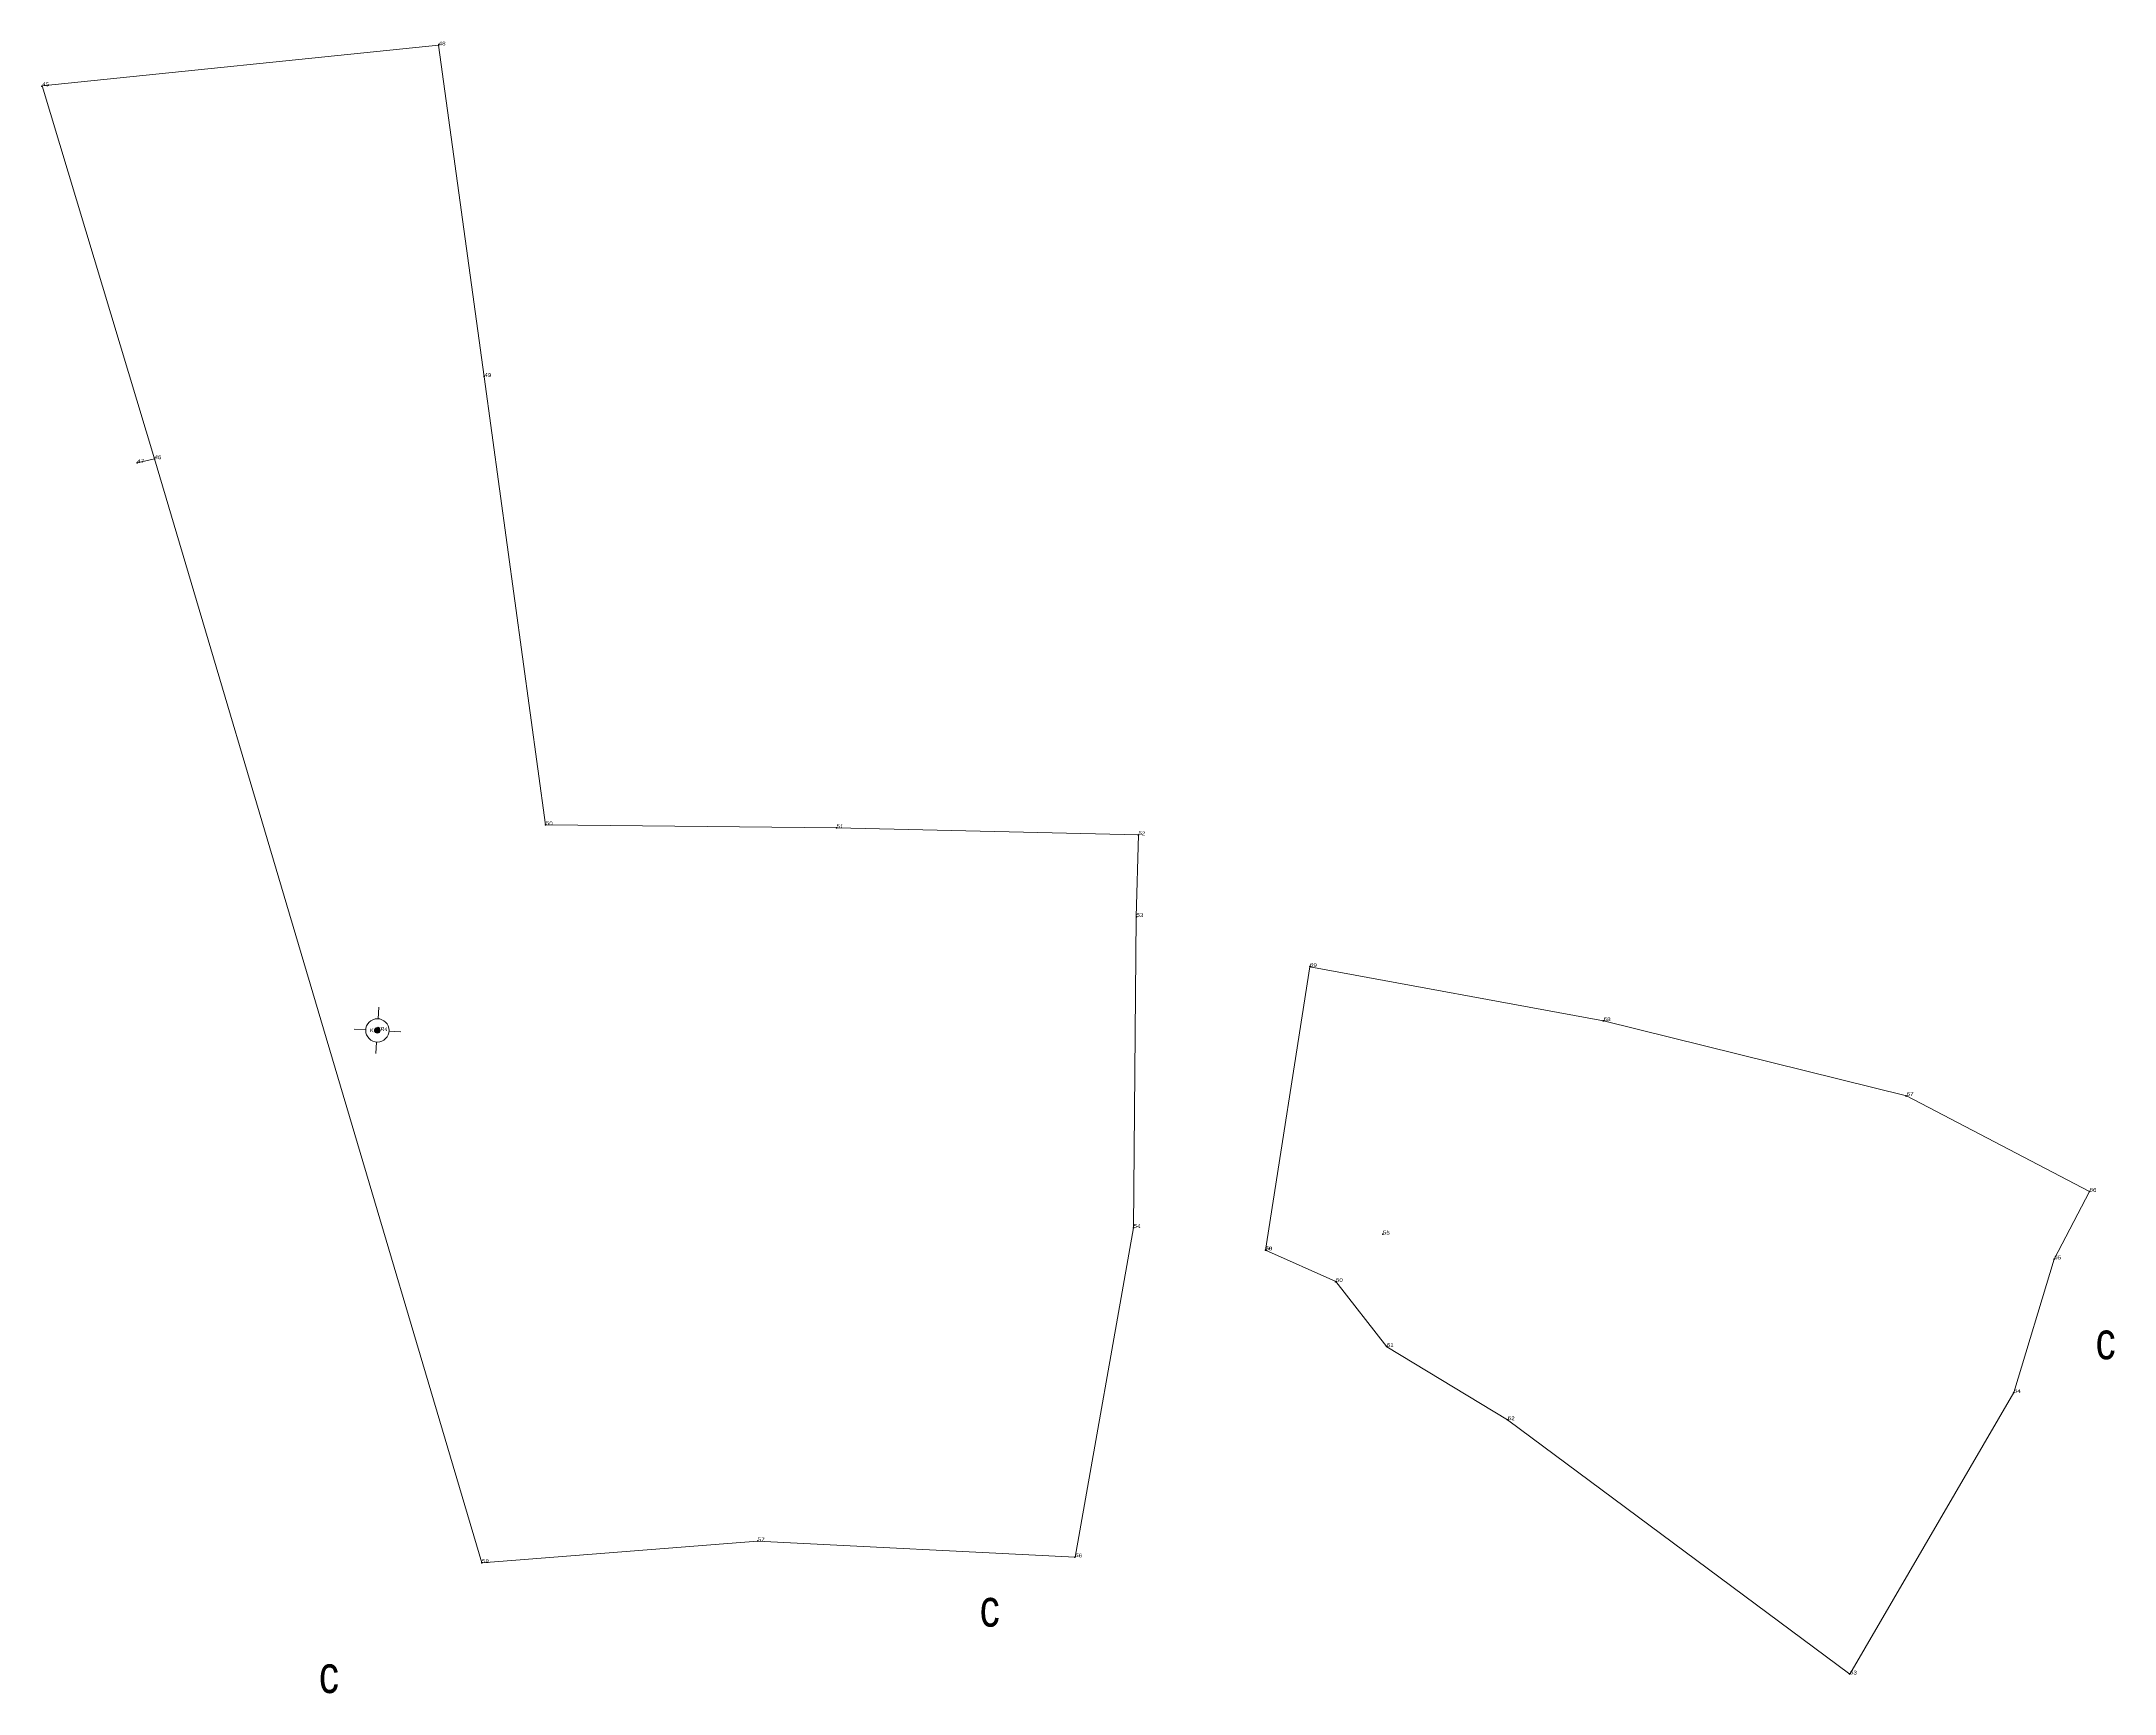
# Model space of a CAD drawing. Header units: metres. Extents: x 548240 to 553663, y 1838066 to 1840378.
# Drawn here: x 548268 to 548379.1, y 1838066.3 to 1838154.8 of the extents above; entities that cross this region are included whole.
import ezdxf
from ezdxf.enums import TextEntityAlignment as Align

# ---------------------------------------------------------------- set-up
doc = ezdxf.new("R2010")
doc.units = ezdxf.units.M
doc.header["$LTSCALE"] = 0.08
doc.header["$PDMODE"] = 32
doc.header["$PDSIZE"] = 0.04
doc.layers.add('12', color=7, linetype='Continuous')
doc.layers.add('9', color=7, linetype='Continuous')
doc.layers.add('28', color=7, linetype='Continuous', lineweight=13)
doc.layers.add('7', color=7, linetype='Continuous', lineweight=13)

msp = doc.modelspace()

# ---------------------------------------------------------------- hatches: boundary and pattern name
at = {"layer": '7'}
msp.add_hatch(color=256, dxfattribs=at).paths.add_polyline_path([(548286.04244, 1838101.68495, 1), (548286.06075, 1838101.98439, 1)])

# ---------------------------------------------------------------- linework, layer by layer
at = {"layer": '28'}
msp.add_line((548268.09, 1838152.46), (548289.33, 1838154.65), dxfattribs=at)
for points in [[(548274.1, 1838132.47), (548291.65, 1838073.3), (548306.43, 1838074.46), (548323.44, 1838073.61), (548326.57, 1838091.26), (548326.72, 1838107.93), (548326.83, 1838112.31), (548310.65, 1838112.7), (548295.06, 1838112.85), (548291.78, 1838136.87), (548289.33, 1838154.65)], [(548268.09, 1838152.46), (548274.1, 1838132.47), (548273.18, 1838132.26)]]:
    msp.add_lwpolyline(points, dxfattribs=at)
msp.add_lwpolyline([(548333.64, 1838090.06), (548336.02, 1838105.25), (548351.76, 1838102.35), (548367.99, 1838098.33), (548377.8, 1838093.2), (548375.91, 1838089.58), (548373.74, 1838082.42), (548364.96, 1838067.33), (548346.62, 1838080.96), (548340.14, 1838084.88), (548337.41, 1838088.37)], close=True, dxfattribs=at)
at = {"layer": '7'}
for p, q in [((548286.09, 1838102.46), (548286.13, 1838103.08)), ((548285.43, 1838101.87), (548284.8, 1838101.91)), ((548287.3, 1838101.76), (548286.67, 1838101.8)), ((548285.97, 1838100.59), (548286.01, 1838101.21))]:
    msp.add_line(p, q, dxfattribs=at)
for radius in [0.625, 0.15]:
    msp.add_circle((548286.0516, 1838101.83467), radius, dxfattribs=at)
for p in [(548289.34, 1838154.67), (548268.07, 1838152.44), (548291.77, 1838136.88), (548273.18, 1838132.26), (548274.12, 1838132.46), (548295.06, 1838112.85), (548310.65, 1838112.69), (548326.83, 1838112.31), (548326.73, 1838107.92), (548336.03, 1838105.26), (548351.75, 1838102.35), (548367.98, 1838098.32), (548377.8, 1838093.2), (548326.57, 1838091.26), (548339.93, 1838090.91), (548333.64, 1838090.06), (548333.65, 1838090.06), (548375.91, 1838089.58), (548337.4, 1838088.37), (548340.13, 1838084.89), (548373.74, 1838082.42), (548346.62, 1838080.96), (548306.43, 1838074.47), (548291.65, 1838073.3), (548323.43, 1838073.6), (548364.95, 1838067.34)]:
    msp.add_point(p, dxfattribs=at)

# ---------------------------------------------------------------- texts
at = {"layer": '12', "width": 1.25}
for s, p in [('48', (548289.33, 1838154.65)), ('45', (548268.09, 1838152.46)), ('49', (548291.78, 1838136.88)), ('47', (548273.18, 1838132.26)), ('46', (548274.1, 1838132.47)), ('50', (548295.07, 1838112.85)), ('51', (548310.65, 1838112.69)), ('52', (548326.83, 1838112.31)), ('53', (548326.72, 1838107.93)), ('69', (548336.02, 1838105.25)), ('68', (548351.76, 1838102.35)), ('67', (548367.99, 1838098.33)), ('66', (548377.8, 1838093.2)), ('54', (548326.57, 1838091.26)), ('55', (548339.93, 1838090.91)), ('59', (548333.64, 1838090.06)), ('70', (548333.63, 1838090.06)), ('65', (548375.91, 1838089.58)), ('60', (548337.41, 1838088.37)), ('61', (548340.14, 1838084.88)), ('64', (548373.74, 1838082.42)), ('62', (548346.62, 1838080.96)), ('57', (548306.43, 1838074.46)), ('58', (548291.65, 1838073.3)), ('56', (548323.44, 1838073.61)), ('63', (548364.96, 1838067.33))]:
    msp.add_text(s, height=0.1998, rotation=356.5, dxfattribs=at).set_placement(p)
at = {"layer": '28', "width": 0.8}
for p in [(548378.665, 1838084.21), (548318.865, 1838069.88), (548283.455, 1838066.32)]:
    msp.add_text('c', height=2, dxfattribs=at).set_placement(p, align=Align.CENTER)
at = {"layer": '7', "width": 1.05}
msp.add_text('TR4', height=0.1998, rotation=356.5, dxfattribs=at).set_placement((548286.05, 1838101.83))
at = {"layer": '9', "width": 1.1}
msp.add_text('KC', height=0.1998, rotation=356.5, dxfattribs=at).set_placement((548286.0578, 1838101.72567), align=Align.RIGHT)

doc.saveas('drawing.dxf')
